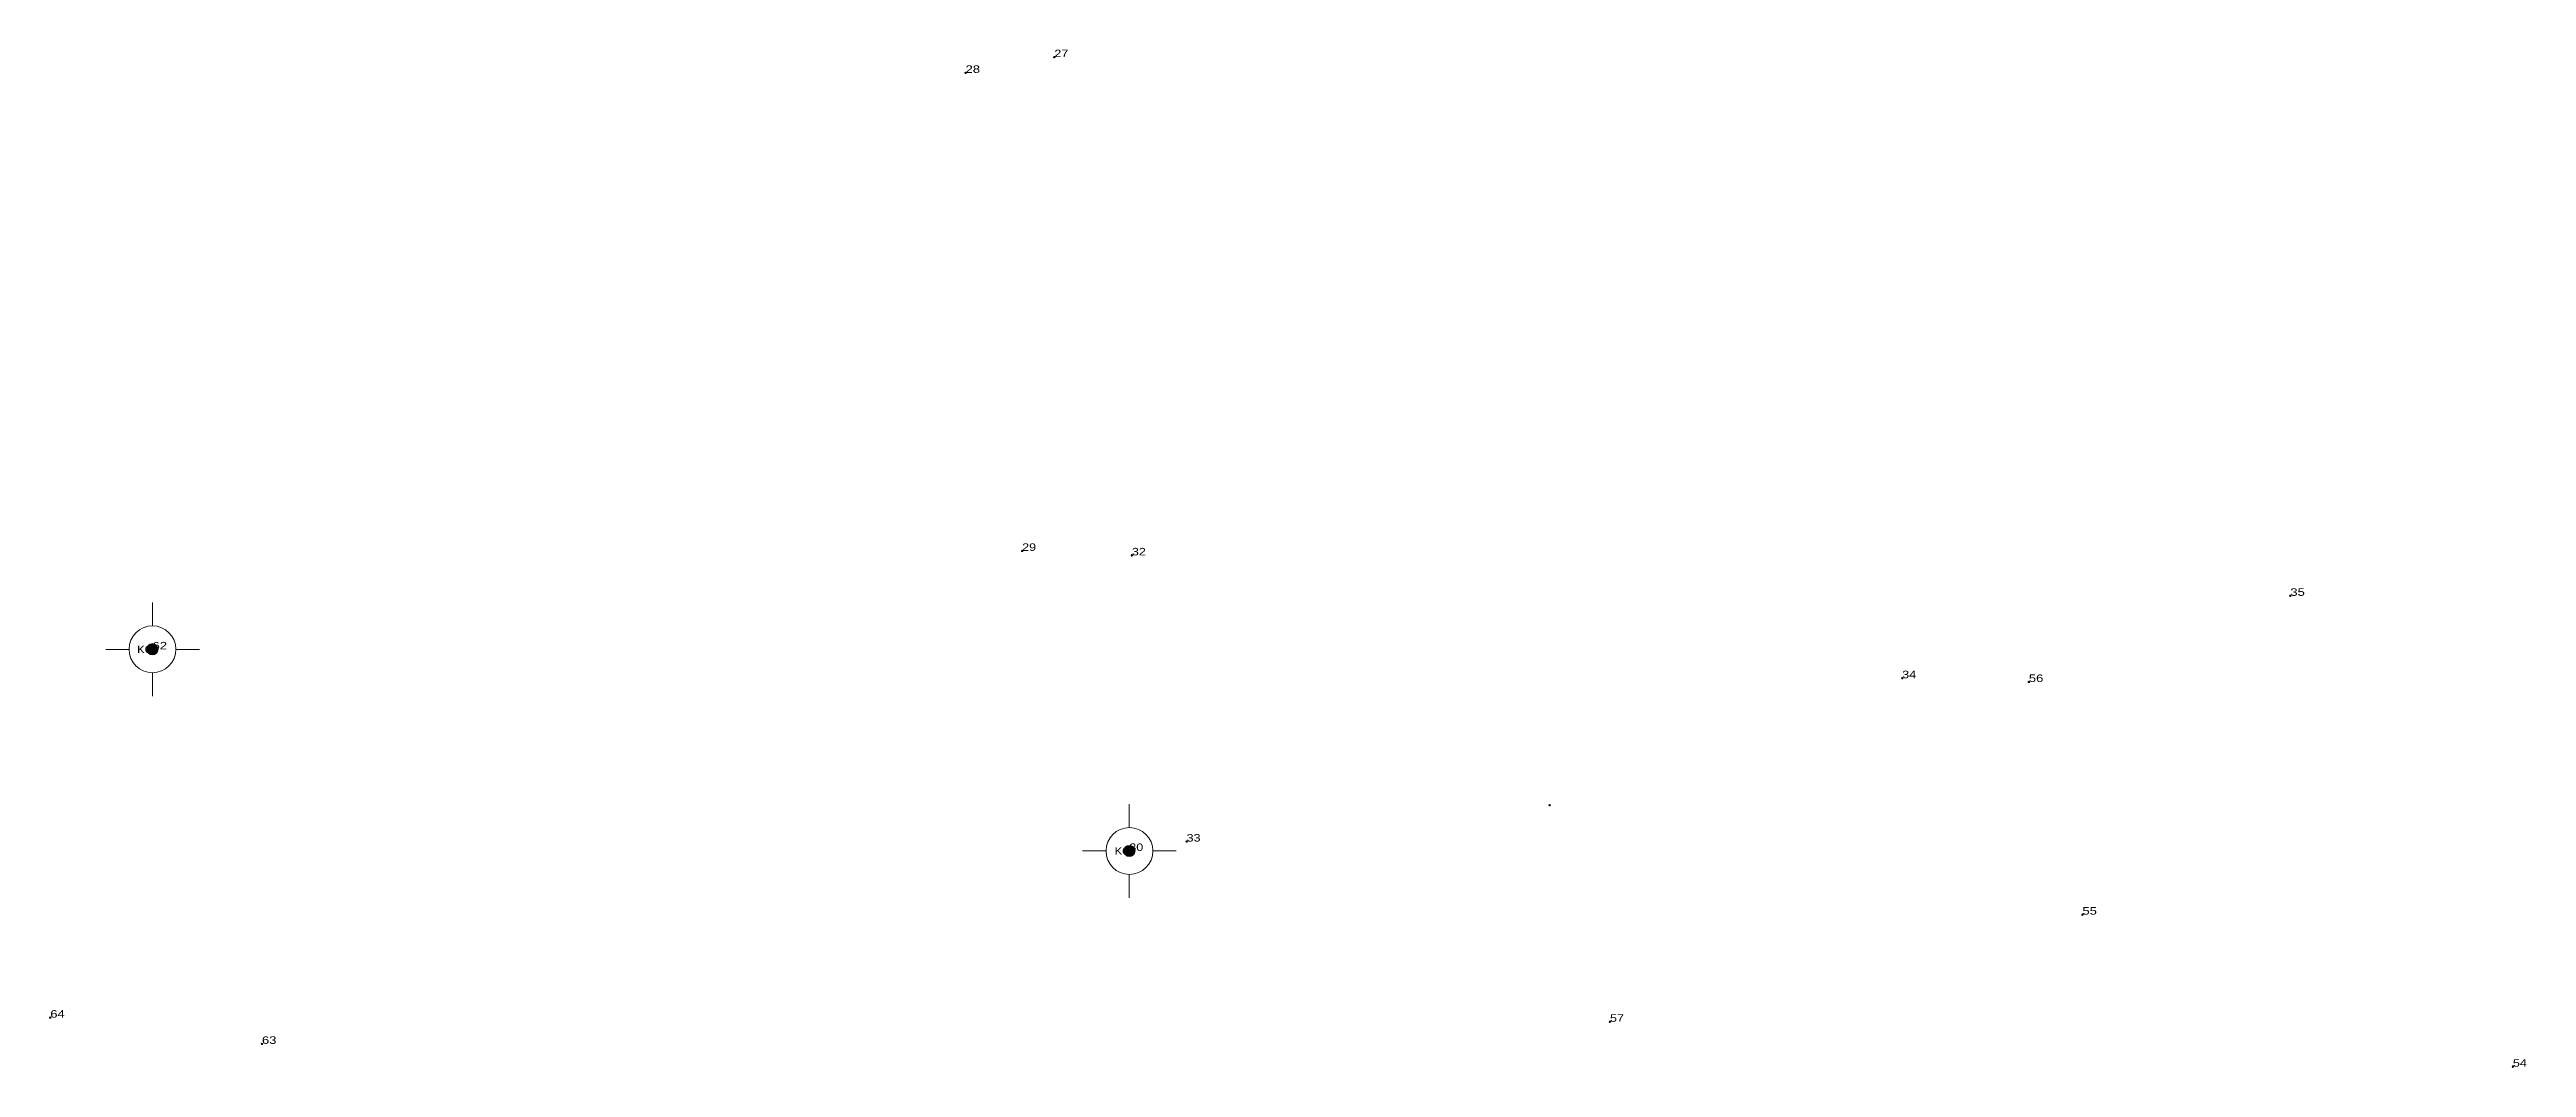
# Model space of a CAD drawing. Header units: metres. Extents: x 549283 to 549416, y 1837939 to 1838212.
# Drawn here: x 549342.1 to 549408.2, y 1838095.7 to 1838122.9 of the extents above; entities that cross this region are included whole.
import ezdxf
from ezdxf.enums import TextEntityAlignment as Align

# ---------------------------------------------------------------- set-up
doc = ezdxf.new("R2010")
doc.units = ezdxf.units.M
doc.header["$LTSCALE"] = 0.08
doc.header["$PDMODE"] = 32
doc.header["$PDSIZE"] = 0.04
doc.layers.add('12', color=7, linetype='Continuous')
doc.layers.add('9', color=7, linetype='Continuous')
doc.layers.add('7', color=7, linetype='Continuous', lineweight=13)

msp = doc.modelspace()

# ---------------------------------------------------------------- texts
at = {"layer": '12'}
for s, width, p in [('27', 1.25, (549368.95, 1838122.65)), ('28', 1.3, (549366.58, 1838122.23)), ('29', 1.25, (549368.09, 1838109.47)), ('32', 1.25, (549371.02, 1838109.35)), ('35', 1.3, (549401.94, 1838108.27)), ('34', 1.25, (549391.58, 1838106.07)), ('56', 1.3, (549394.96, 1838105.97)), ('33', 1.25, (549372.48, 1838101.71)), ('55', 1.3, (549396.39, 1838099.76)), ('64', 1.3, (549342.15, 1838097.01)), ('57', 1.25, (549383.78, 1838096.9)), ('63', 1.3, (549347.8, 1838096.31)), ('54', 1.25, (549407.88, 1838095.7))]:
    msp.add_text(s, height=0.2, dxfattribs=dict(at, width=width)).set_placement(p)
at = {"layer": '7'}
for s, width, p in [('62', 1.3, (549344.88, 1838106.84)), ('30', 1.25, (549370.95, 1838101.46))]:
    msp.add_text(s, height=0.2, dxfattribs=dict(at, width=width)).set_placement(p)
at = {"layer": '9', "width": 1.1}
for p in [(549344.88, 1838106.74), (549370.97, 1838101.36)]:
    msp.add_text('KC', height=0.2, dxfattribs=at).set_placement(p, align=Align.RIGHT)

# ---------------------------------------------------------------- hatches: boundary and pattern name
at = {"layer": '7'}
for points in [[(549344.87647, 1838106.69352, 1), (549344.87647, 1838106.99352, 1)], [(549370.95347, 1838101.30952, 1), (549370.95347, 1838101.60952, 1)]]:
    msp.add_hatch(color=256, dxfattribs=at).paths.add_polyline_path(points)

# ---------------------------------------------------------------- linework, layer by layer
for p, q in [((549344.88, 1838107.47), (549344.88, 1838108.09)), ((549344.25, 1838106.84), (549343.63, 1838106.84)), ((549346.13, 1838106.84), (549345.5, 1838106.84)), ((549344.88, 1838105.59), (549344.88, 1838106.22)), ((549370.95, 1838102.08), (549370.95, 1838102.71)), ((549370.33, 1838101.46), (549369.7, 1838101.46)), ((549372.2, 1838101.46), (549371.58, 1838101.46)), ((549370.95, 1838100.21), (549370.95, 1838100.83))]:
    msp.add_line(p, q, dxfattribs=at)
for centre, radius in [((549344.87647, 1838106.84352), 0.625), ((549344.87647, 1838106.84352), 0.15), ((549370.95347, 1838101.45952), 0.625), ((549370.95347, 1838101.45952), 0.15)]:
    msp.add_circle(centre, radius, dxfattribs=at)
for p in [(549366.58, 1838122.23), (549368.95, 1838122.65), (549368.09, 1838109.47), (549371.02, 1838109.35), (549401.94, 1838108.27), (549391.58, 1838106.07), (549394.96, 1838105.97), (549382.17, 1838102.68), (549372.48, 1838101.71), (549396.39, 1838099.76), (549342.15, 1838097.01), (549383.78, 1838096.9), (549347.8, 1838096.31), (549407.88, 1838095.7)]:
    msp.add_point(p, dxfattribs=at)

msp.set_redraw_order([(e.dxf.handle, doc.entitydb.next_handle()) for e in msp.query("TEXT MTEXT ATTDEF DIMENSION ARC_DIMENSION")])  # texts and dimensions are drawn at this point

doc.saveas('drawing.dxf')
